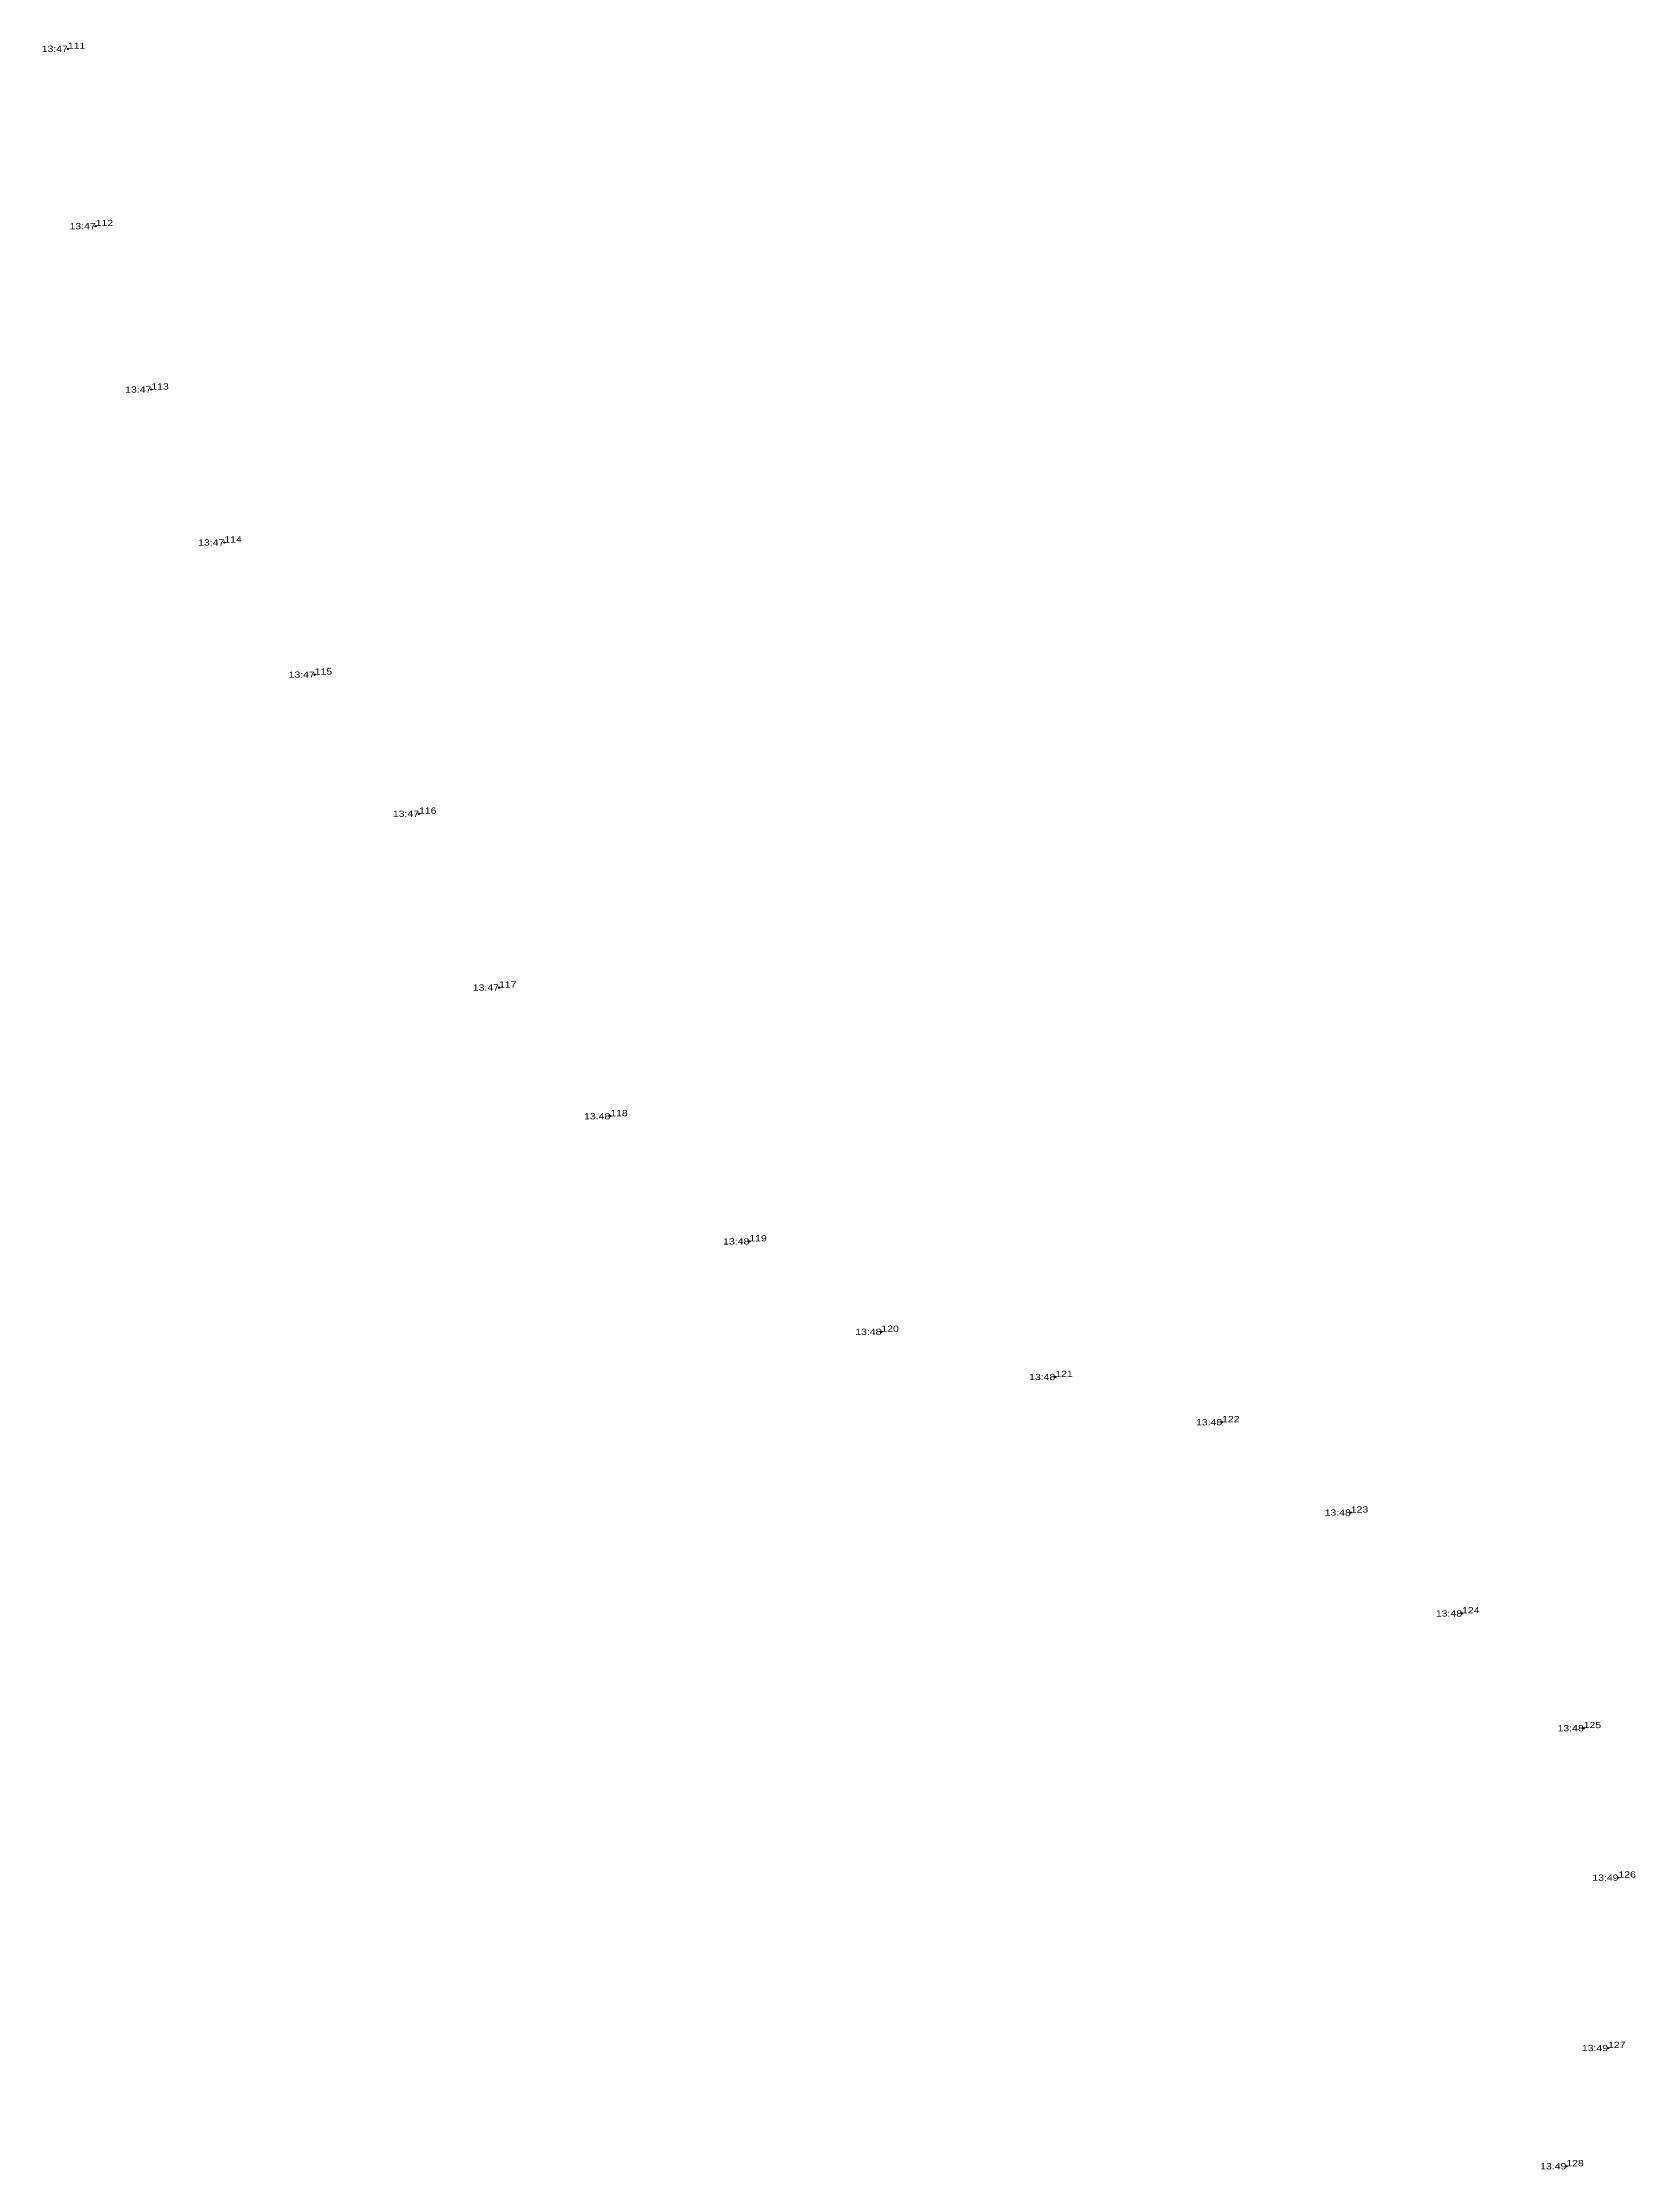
# Model space of a CAD drawing. Header units: metres. Extents: x 550325 to 553729, y 1817152 to 1819613.
# Drawn here: x 553036 to 553494, y 1817914 to 1818526 of the extents above; entities that cross this region are included whole.
import ezdxf
from ezdxf.enums import TextEntityAlignment as Align

# ---------------------------------------------------------------- set-up
doc = ezdxf.new("R2010")
doc.units = ezdxf.units.M
doc.header["$LTSCALE"] = 0.72
doc.header["$PDMODE"] = 32
doc.header["$PDSIZE"] = 0.36
for name, color, linetype in [('12', 7, 'Continuous'), ('7', 7, 'Continuous'), ('9', 7, 'Continuous')]:
    doc.layers.add(name, color=color, linetype=linetype)

msp = doc.modelspace()

# ---------------------------------------------------------------- texts
at = {"layer": '12', "width": 1.25}
for s, p in [('111', (553043, 1818524)), ('112', (553051, 1818473)), ('113', (553067, 1818426)), ('114', (553088, 1818382)), ('115', (553114, 1818344)), ('116', (553144, 1818304)), ('117', (553167, 1818254)), ('118', (553199, 1818217)), ('119', (553239, 1818181)), ('120', (553277, 1818155)), ('121', (553327, 1818142)), ('122', (553375, 1818129)), ('123', (553412, 1818103)), ('124', (553444, 1818074)), ('125', (553479, 1818041)), ('126', (553489, 1817998)), ('127', (553486, 1817949)), ('128', (553474, 1817915))]:
    msp.add_text(s, height=1.8, dxfattribs=at).set_placement(p)
at = {"layer": '9', "width": 1.25}
for s, p in [('13:47', (553043.01, 1818523.1)), ('13:47', (553051.01, 1818472.1)), ('13:47', (553067.01, 1818425.1)), ('13:47', (553088.01, 1818381.1)), ('13:47', (553114.01, 1818343.1)), ('13:47', (553144.01, 1818303.1)), ('13:47', (553167.01, 1818253.1)), ('13:48', (553199.01, 1818216.1)), ('13:48', (553239.01, 1818180.1)), ('13:48', (553277.01, 1818154.1)), ('13:48', (553327.01, 1818141.1)), ('13:48', (553375.01, 1818128.1)), ('13:48', (553412.01, 1818102.1)), ('13:48', (553444.01, 1818073.1)), ('13:48', (553479.01, 1818040.1)), ('13:49', (553489.01, 1817997.1)), ('13:49', (553486.01, 1817948.1)), ('13:49', (553474.01, 1817914.1))]:
    msp.add_text(s, height=1.8, dxfattribs=at).set_placement(p, align=Align.RIGHT)

# ---------------------------------------------------------------- linework, layer by layer
at = {"layer": '7'}
for p in [(553043, 1818524), (553051, 1818473), (553067, 1818426), (553088, 1818382), (553114, 1818344), (553144, 1818304), (553167, 1818254), (553199, 1818217), (553239, 1818181), (553277, 1818155), (553327, 1818142), (553375, 1818129), (553412, 1818103), (553444, 1818074), (553479, 1818041), (553489, 1817998), (553486, 1817949), (553474, 1817915)]:
    msp.add_point(p, dxfattribs=at)

msp.set_redraw_order([(e.dxf.handle, doc.entitydb.next_handle()) for e in msp.query("TEXT MTEXT ATTDEF DIMENSION ARC_DIMENSION")])  # texts and dimensions are drawn at this point

doc.saveas('drawing.dxf')
